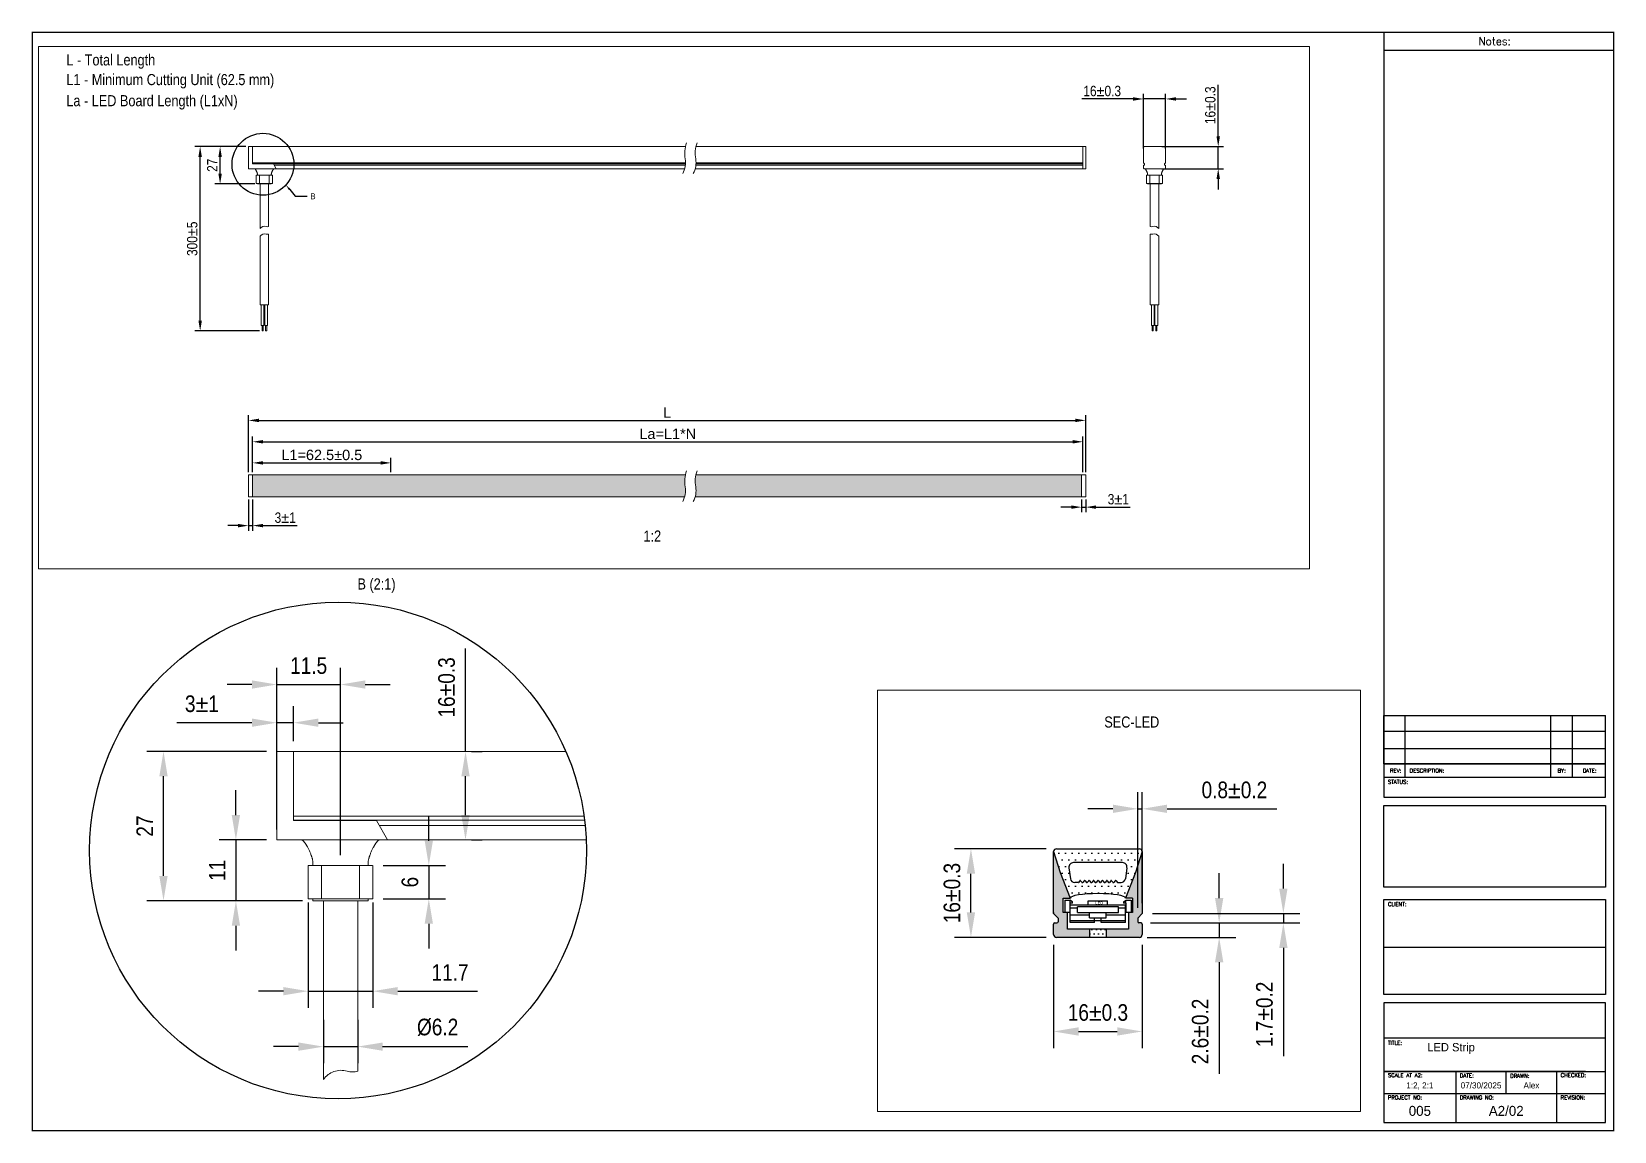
# Paper-space layout 'Layout1' of a CAD drawing. Header units: millimetres. Extents: x 10 to 582, y 8 to 406.
# The model-space entities are those that its viewports show. They can reach past a viewport. Long polylines and large blocks are cut down to what shows.
import ezdxf
from ezdxf import colors
from ezdxf.entities.mleader import LeaderData, LeaderLine
from ezdxf.enums import TextEntityAlignment as Align
from ezdxf.math import Vec2, Vec3

# ---------------------------------------------------------------- set-up
doc = ezdxf.new("R2010")
doc.units = ezdxf.units.MM
doc.header["$LTSCALE"] = 0.2
for name, color, linetype in [('02___PRT_ALL_AXES', 7, 'Continuous'), ('0TXT', 4, 'Continuous'), ('YS-TEXT-MEDIUM', 6, 'Continuous'), ('YS-TEXT-SMALL', 2, 'Continuous'), ('YS-TITLEBLOCK-BORDERS', 154, 'Continuous'), ('YS-TITLEBLOCK-TEXT-NONEDITABLE', 154, 'Continuous')]:
    doc.layers.add(name, color=color, linetype=linetype)
doc.layers.add('0FrameDimsHide', color=9, linetype='Continuous', plot=False)
doc.styles.add('ROMANS', font='romans.shx')
doc.styles.get("Standard").update_dxf_attribs({"font": 'ARIALN.TTF'})
doc.styles.add('YS TEXT', font='Gothic.ttf')
doc.dimstyles.new('3', dxfattribs={"dimscale": 3, "dimtxt": 2.5, "dimasz": 2.5, "dimexe": 1.25, "dimexo": 0.625, "dimtad": 1, "dimdec": 1, "dimzin": 9, "dimtxsty": 'Standard', "dimcen": 2.5, "dimclrd": 142, "dimclre": 142, "dimclrt": 142, "dimadec": 0, "dimazin": 0, "dimtfac": 1, "dimtdec": 1, "dimtmove": 0, "dimatfit": 3, "dimfxl": 1, "dimarcsym": 0})

psp = doc.layouts.get("Layout1")

# ---------------------------------------------------------------- texts
for s, p in [('L - Total Length', (22.42, 393.35)), ('L1 - Minimum Cutting Unit (62.5 mm)', (22.42, 386.23)), ('La - LED Board Length (L1xN)', (22.42, 378.6)), ('1:2', (230.93, 221.25)), ('B (2:1)', (127.6, 203.93)), ('SEC-LED', (397.43, 154.04))]:
    psp.add_text(s, height=4).set_placement(p)

msp = doc.modelspace()

# ---------------------------------------------------------------- blocks, each defined once
blk = doc.blocks.new('*U28')
at = {"layer": 'YS-TITLEBLOCK-BORDERS'}
for points in [[(0, 7), (100, 7)], [(0, 0), (0, 7)], [(0, 0), (100, 0)], [(9.61, 0), (9.61, 7)], [(75.41, 0), (75.41, 7)], [(85.13, 0), (85.13, 7)], [(100, 0), (100, 7)]]:
    blk.add_lwpolyline(points, dxfattribs=at)
blk = doc.blocks.new('*U29')
at = {"layer": 'YS-TITLEBLOCK-BORDERS'}
for points in [[(0, 7.89), (100, 7.89)], [(0, 0), (0, 7.89)], [(9.61, 0), (9.61, 7.89)], [(75.41, 0), (75.41, 7.89)], [(85.13, 0), (85.13, 7.89)], [(100, 0), (100, 7.89)], [(0, 0), (100, 0)]]:
    blk.add_lwpolyline(points, dxfattribs=at)
blk = doc.blocks.new('*U36')
at = {"layer": 'YS-TITLEBLOCK-BORDERS', "linetype": 'Continuous'}
for p, q in [((488.83, 397.47), (568.83, 397.47)), ((488.83, 391.07), (571.83, 391.07))]:
    blk.add_line(p, q, dxfattribs=at)
at = {"layer": 'YS-TITLEBLOCK-BORDERS', "linetype": 'Continuous', "const_width": 0.5}
blk.add_lwpolyline([(0.5, 397.47), (571.83, 397.47), (571.83, 0.5), (0.5, 0.5)], close=True, dxfattribs=at)
at = {"layer": 'YS-TITLEBLOCK-BORDERS', "linetype": 'Continuous'}
for points in [[(488.83, 397.47), (488.83, 133.03), (568.83, 133.03)], [(496.51, 128.23), (496.51, 133.03)], [(549.16, 128.23), (549.16, 133.03)], [(556.93, 128.23), (556.93, 133.03)], [(488.83, 128.23), (568.83, 128.23)], [(488.83, 66.86), (568.83, 66.86)], [(568.83, 33.9), (488.83, 33.9)], [(561.63, 21.9), (488.83, 21.9), (568.83, 21.9)], [(514.81, 21.9), (514.81, 13.9), (514.81, 3.5)], [(533.02, 13.9), (533.02, 21.9)], [(551.23, 21.9), (551.23, 13.9), (551.23, 3.5)], [(488.83, 13.9), (568.83, 13.9)]]:
    blk.add_lwpolyline(points, dxfattribs=at)
for points in [[(488.83, 121.03), (568.83, 121.03), (568.83, 133.03), (488.83, 133.03)], [(488.83, 118.03), (568.83, 118.03), (568.83, 88.51), (488.83, 88.51)], [(488.83, 88.51), (488.83, 118.03), (568.83, 118.03), (568.83, 88.51)], [(488.83, 49.7), (488.83, 84.02), (568.83, 84.02), (568.83, 49.7)], [(488.83, 46.7), (488.83, 3.5), (568.83, 3.5), (568.83, 46.7)]]:
    blk.add_lwpolyline(points, close=True, dxfattribs=at)
at = {"layer": 'YS-TEXT-MEDIUM', "style": 'YS TEXT'}
for tag, p, height in [('status', (504.5, 122.61), 3.84), ('title1', (504.5, 29.17), 3), ('title-single-line', (504.5, 25.38), 3.84), ('title2', (504.5, 23.99), 3)]:
    blk.add_attdef(tag, p, '', height=height, dxfattribs=at)
for tag, height, p in [('scale', 2.2, (501.82, 16.86)), ('date', 2.2, (523.92, 16.86)), ('drawn', 2.2, (542.12, 16.86)), ('checked', 2.2, (560.33, 16.86)), ('project_number', 3.6, (501.82, 7.65)), ('drawing_number', 3.6, (533.02, 7.65)), ('revision', 3.6, (560.03, 7.65))]:
    blk.add_attdef(tag, text='', height=height, dxfattribs=at).set_placement(p, align=Align.MIDDLE_CENTER)
at = {"layer": 'YS-TEXT-SMALL', "lineweight": 30, "flags": 104}
blk.add_attdef('notes', text='', height=1.6, dxfattribs=at).set_placement((491.01, 388.11), align=Align.TOP_LEFT)
at = {"layer": 'YS-TITLEBLOCK-TEXT-NONEDITABLE', "linetype": 'Continuous', "style": 'ROMANS'}
for s, insert, char_height, width, attachment_point in [('Notes:', (528.83, 394.27), 2.8, 54.776, 5), ('STATUS:', (490.25, 127.24), 1.4, 30.1429, 1), ('REV:', (493.03, 130.63), 1.4, 33.8, 5), ('DESCRIPTION:', (498.09, 130.63), 1.4, 33.8, 4), ('BY:', (553.06, 130.63), 1.4, 33.8, 5), ('DATE:', (563.16, 130.63), 1.4, 33.8, 5), ('CLIENT:', (490.25, 83.04), 1.4, 30.1429, 1), ('TITLE:', (490.25, 32.91), 1.4, 30.1429, 1), ('SCALE AT A2:', (490.25, 21.22), 1.4, 30.1429, 1), ('DATE:', (516.24, 21.11), 1.4, 29.9645, 1), ('DRAWN:', (534.45, 21.01), 1.4, 30.1429, 1), ('CHECKED:', (552.65, 21.23), 1.4, 30.1429, 1), ('PROJECT NO:', (490.25, 13.2), 1.4, 30.1429, 1), ('DRAWING NO:', (516.24, 13.2), 1.4, 30.1429, 1), ('REVISION:', (552.68, 13.2), 1.4, 30.1429, 1)]:
    blk.add_mtext(s, dxfattribs=dict(at, insert=insert, char_height=char_height, width=width, attachment_point=attachment_point))
blk = doc.blocks.new('*D6')
at = {"color": 142, "lineweight": -2, "transparency": 16777216}
for p, q in [((2883.05, -1424.72), (2883.05, -1383.53)), ((3488.05, -1424.72), (3488.05, -1383.53)), ((2890.55, -1387.28), (3480.55, -1387.28))]:
    blk.add_line(p, q, dxfattribs=at)
at = {"color": 142, "transparency": 16777216}
for points in [[(2890.55, -1386.03), (2890.55, -1388.53), (2883.05, -1387.28)], [(3480.55, -1386.03), (3480.55, -1388.53), (3488.05, -1387.28)]]:
    blk.add_solid(points, dxfattribs=at)
at = {"layer": 'Defpoints', "color": 0, "transparency": 16777216}
for p in [(3488.05, -1387.28), (2883.05, -1426.6), (3488.05, -1426.6)]:
    blk.add_point(p, dxfattribs=at)
at = {"color": 142, "lineweight": 0, "transparency": 16777216, "insert": (3185.55, -1381.66), "char_height": 7.5, "attachment_point": 5}
blk.add_mtext('{\\fArial|b0|i0|c0|p34;L}', dxfattribs=at)
blk = doc.blocks.new('*D7')
at = {"color": 142, "lineweight": -2, "transparency": 16777216}
for p, q in [((2886.05, -1424.72), (2886.05, -1398.99)), ((3486.05, -1424.72), (3486.05, -1398.99)), ((2893.55, -1402.74), (3478.55, -1402.74))]:
    blk.add_line(p, q, dxfattribs=at)
at = {"color": 142, "transparency": 16777216}
for points in [[(2893.55, -1401.49), (2893.55, -1403.99), (2886.05, -1402.74)], [(3478.55, -1401.49), (3478.55, -1403.99), (3486.05, -1402.74)]]:
    blk.add_solid(points, dxfattribs=at)
at = {"layer": 'Defpoints', "color": 0, "transparency": 16777216}
for p in [(3486.05, -1402.74), (2886.05, -1426.6), (3486.05, -1426.6)]:
    blk.add_point(p, dxfattribs=at)
at = {"color": 142, "lineweight": 0, "transparency": 16777216, "insert": (3186.05, -1397.04), "char_height": 7.5, "attachment_point": 5}
blk.add_mtext('{\\fArial|b0|i0|c0|p34;La=L1*N}', dxfattribs=at)
blk = doc.blocks.new('*D8')
at = {"color": 142, "lineweight": -2, "transparency": 16777216}
for p, q in [((2886.05, -1424.72), (2886.05, -1414.24)), ((2986.05, -1424.72), (2986.05, -1414.24)), ((2893.55, -1417.99), (2978.55, -1417.99))]:
    blk.add_line(p, q, dxfattribs=at)
at = {"color": 142, "transparency": 16777216}
for points in [[(2893.55, -1416.74), (2893.55, -1419.24), (2886.05, -1417.99)], [(2978.55, -1416.74), (2978.55, -1419.24), (2986.05, -1417.99)]]:
    blk.add_solid(points, dxfattribs=at)
at = {"layer": 'Defpoints', "color": 0, "transparency": 16777216}
for p in [(2986.05, -1417.99), (2886.05, -1426.6), (2986.05, -1426.6)]:
    blk.add_point(p, dxfattribs=at)
at = {"color": 142, "lineweight": 0, "transparency": 16777216, "insert": (2936.05, -1412.29), "char_height": 7.5, "attachment_point": 5}
blk.add_mtext('{\\fArial|b0|i0|c0|p34;L1=62.5±0.5}', dxfattribs=at)
blk = doc.blocks.new('*D12')
at = {"color": 142, "lineweight": -2, "transparency": 16777216}
for p, q in [((2881.18, -1189.34), (2844.39, -1189.34)), ((2848.14, -1315.15), (2848.14, -1196.84)), ((2891, -1322.65), (2844.39, -1322.65))]:
    blk.add_line(p, q, dxfattribs=at)
at = {"color": 142, "transparency": 16777216}
for points in [[(2846.89, -1196.84), (2849.39, -1196.84), (2848.14, -1189.34)], [(2846.89, -1315.15), (2849.39, -1315.15), (2848.14, -1322.65)]]:
    blk.add_solid(points, dxfattribs=at)
at = {"layer": 'Defpoints', "color": 0, "transparency": 16777216}
for p in [(2848.14, -1189.34), (2883.05, -1189.34), (2892.88, -1322.65)]:
    blk.add_point(p, dxfattribs=at)
at = {"color": 142, "lineweight": 0, "transparency": 16777216, "insert": (2842.44, -1255.99), "char_height": 7.5, "attachment_point": 5, "rotation": 90}
blk.add_mtext('300±5', dxfattribs=at)
blk = doc.blocks.new('*D13')
at = {"color": 142, "lineweight": -2, "transparency": 16777216}
for p, q in [((2881.18, -1189.34), (2858.82, -1189.34)), ((2862.57, -1208.84), (2862.57, -1196.84)), ((2887.68, -1216.34), (2858.82, -1216.34))]:
    blk.add_line(p, q, dxfattribs=at)
at = {"color": 142, "transparency": 16777216}
for points in [[(2861.32, -1196.84), (2863.82, -1196.84), (2862.57, -1189.34)], [(2861.32, -1208.84), (2863.82, -1208.84), (2862.57, -1216.34)]]:
    blk.add_solid(points, dxfattribs=at)
at = {"layer": 'Defpoints', "color": 0, "transparency": 16777216}
for p in [(2862.57, -1189.34), (2883.05, -1189.34), (2889.55, -1216.34)]:
    blk.add_point(p, dxfattribs=at)
at = {"color": 142, "lineweight": 0, "transparency": 16777216, "insert": (2856.93, -1202.84), "char_height": 7.5, "attachment_point": 5, "rotation": 90}
blk.add_mtext('27', dxfattribs=at)
blk = doc.blocks.new('*D37')
at = {"color": 142, "lineweight": -2, "transparency": 16777216}
for p, q in [((2883.05, -1444.47), (2883.05, -1467.09)), ((2886.05, -1444.47), (2886.05, -1467.09)), ((2875.55, -1463.34), (2868.05, -1463.34)), ((2883.05, -1463.34), (2886.05, -1463.34)), ((2893.55, -1463.34), (2918.17, -1463.34))]:
    blk.add_line(p, q, dxfattribs=at)
at = {"color": 142, "transparency": 16777216}
for points in [[(2875.55, -1462.09), (2875.55, -1464.59), (2883.05, -1463.34)], [(2893.55, -1462.09), (2893.55, -1464.59), (2886.05, -1463.34)]]:
    blk.add_solid(points, dxfattribs=at)
at = {"layer": 'Defpoints', "color": 0, "transparency": 16777216}
for p in [(2883.05, -1442.6), (2886.05, -1442.6), (2886.05, -1463.34)]:
    blk.add_point(p, dxfattribs=at)
at = {"color": 142, "transparency": 16777216, "insert": (2909.61, -1457.63), "char_height": 7.5, "attachment_point": 5}
blk.add_mtext('3±1', dxfattribs=at)
blk = doc.blocks.new('*D38')
at = {"color": 142, "lineweight": -2, "transparency": 16777216}
for p, q in [((3485.05, -1444.47), (3485.05, -1453.73)), ((3488.05, -1444.47), (3488.05, -1453.73)), ((3477.55, -1449.98), (3470.05, -1449.98)), ((3485.05, -1449.98), (3488.05, -1449.98)), ((3495.55, -1449.98), (3520.17, -1449.98))]:
    blk.add_line(p, q, dxfattribs=at)
at = {"color": 142, "transparency": 16777216}
for points in [[(3477.55, -1448.73), (3477.55, -1451.23), (3485.05, -1449.98)], [(3495.55, -1448.73), (3495.55, -1451.23), (3488.05, -1449.98)]]:
    blk.add_solid(points, dxfattribs=at)
at = {"layer": 'Defpoints', "color": 0, "transparency": 16777216}
for p in [(3485.05, -1442.6), (3488.05, -1442.6), (3488.05, -1449.98)]:
    blk.add_point(p, dxfattribs=at)
at = {"color": 142, "transparency": 16777216, "insert": (3511.61, -1444.28), "char_height": 7.5, "attachment_point": 5}
blk.add_mtext('3±1', dxfattribs=at)
blk = doc.blocks.new('*D39')
at = {"color": 142, "lineweight": -2, "transparency": 16777216}
for p, q in [((3529.8, -1190.76), (3529.8, -1151.18)), ((3545.8, -1190.76), (3545.8, -1151.18)), ((3522.3, -1154.93), (3485.13, -1154.93)), ((3545.8, -1154.93), (3529.8, -1154.93)), ((3553.3, -1154.93), (3560.8, -1154.93))]:
    blk.add_line(p, q, dxfattribs=at)
at = {"color": 142, "transparency": 16777216}
for points in [[(3522.3, -1153.68), (3522.3, -1156.18), (3529.8, -1154.93)], [(3553.3, -1153.68), (3553.3, -1156.18), (3545.8, -1154.93)]]:
    blk.add_solid(points, dxfattribs=at)
at = {"layer": 'Defpoints', "color": 0, "transparency": 16777216}
for p in [(3545.8, -1154.93), (3529.8, -1192.64), (3545.8, -1192.64)]:
    blk.add_point(p, dxfattribs=at)
at = {"color": 142, "transparency": 16777216, "insert": (3499.96, -1149.22), "char_height": 7.5, "attachment_point": 5}
blk.add_mtext('16±0.3', dxfattribs=at)
blk = doc.blocks.new('*D40')
at = {"color": 142, "lineweight": -2, "transparency": 16777216}
for p, q in [((3583.8, -1181.84), (3583.8, -1144.66)), ((3543.11, -1189.34), (3587.55, -1189.34)), ((3583.8, -1205.34), (3583.8, -1189.34)), ((3543.11, -1205.34), (3587.55, -1205.34)), ((3583.8, -1212.84), (3583.8, -1220.34))]:
    blk.add_line(p, q, dxfattribs=at)
at = {"color": 142, "transparency": 16777216}
for points in [[(3582.55, -1181.84), (3585.05, -1181.84), (3583.8, -1189.34)], [(3582.55, -1212.84), (3585.05, -1212.84), (3583.8, -1205.34)]]:
    blk.add_solid(points, dxfattribs=at)
at = {"layer": 'Defpoints', "color": 0, "transparency": 16777216}
for p in [(3541.24, -1189.34), (3541.24, -1205.34), (3583.8, -1205.34)]:
    blk.add_point(p, dxfattribs=at)
at = {"color": 142, "transparency": 16777216, "insert": (3578.09, -1159.5), "char_height": 7.5, "attachment_point": 5, "rotation": 90}
blk.add_mtext('16±0.3', dxfattribs=at)
blk = doc.blocks.new('*D41')
at = {"color": 142, "lineweight": -2, "transparency": 16777216}
for p, q in [((2881.18, -1791.56), (2859.57, -1791.56)), ((2862.57, -1814.06), (2862.57, -1796.06)), ((2887.68, -1818.56), (2859.57, -1818.56))]:
    blk.add_line(p, q, dxfattribs=at)
at = {"color": 142, "transparency": 16777216}
for points in [[(2861.82, -1796.06), (2863.32, -1796.06), (2862.57, -1791.56)], [(2861.82, -1814.06), (2863.32, -1814.06), (2862.57, -1818.56)]]:
    blk.add_solid(points, dxfattribs=at)
at = {"layer": 'Defpoints', "color": 0, "transparency": 16777216}
for p in [(2862.57, -1791.56), (2883.05, -1791.56), (2889.55, -1818.56)]:
    blk.add_point(p, dxfattribs=at)
at = {"color": 142, "lineweight": 0, "transparency": 16777216, "insert": (2859.19, -1805.06), "char_height": 3, "attachment_point": 5, "rotation": 90}
blk.add_mtext('27', dxfattribs=at)
blk = doc.blocks.new('*D42')
at = {"color": 142, "lineweight": -2, "transparency": 16777216}
for p, q in [((2891.45, -1840.04), (2891.45, -1847.91)), ((2897.65, -1840.04), (2897.65, -1847.91)), ((2886.95, -1844.91), (2882.45, -1844.91)), ((2891.45, -1844.91), (2897.65, -1844.91)), ((2902.15, -1844.91), (2917.52, -1844.91))]:
    blk.add_line(p, q, dxfattribs=at)
at = {"color": 142, "transparency": 16777216}
for points in [[(2886.95, -1844.16), (2886.95, -1845.66), (2891.45, -1844.91)], [(2902.15, -1844.16), (2902.15, -1845.66), (2897.65, -1844.91)]]:
    blk.add_solid(points, dxfattribs=at)
at = {"layer": 'Defpoints', "color": 0, "transparency": 16777216}
for p in [(2891.45, -1838.17), (2897.65, -1838.17), (2897.65, -1844.91)]:
    blk.add_point(p, dxfattribs=at)
at = {"color": 142, "lineweight": 0, "transparency": 16777216, "insert": (2912.09, -1841.42), "char_height": 3, "attachment_point": 5}
blk.add_mtext('Ø6.2', dxfattribs=at)
blk = doc.blocks.new('*D43')
at = {"color": 142, "lineweight": -2, "transparency": 16777216}
for p, q in [((2888.72, -1818.85), (2888.72, -1837.89)), ((2900.38, -1818.85), (2900.38, -1837.89)), ((2884.22, -1834.89), (2879.72, -1834.89)), ((2888.72, -1834.89), (2900.38, -1834.89)), ((2904.88, -1834.89), (2919.29, -1834.89))]:
    blk.add_line(p, q, dxfattribs=at)
at = {"color": 142, "transparency": 16777216}
for points in [[(2884.22, -1834.14), (2884.22, -1835.64), (2888.72, -1834.89)], [(2904.88, -1834.14), (2904.88, -1835.64), (2900.38, -1834.89)]]:
    blk.add_solid(points, dxfattribs=at)
at = {"layer": 'Defpoints', "color": 0, "transparency": 16777216}
for p in [(2888.72, -1816.97), (2900.38, -1816.97), (2900.38, -1834.89)]:
    blk.add_point(p, dxfattribs=at)
at = {"color": 142, "lineweight": 0, "transparency": 16777216, "insert": (2914.33, -1831.51), "char_height": 3, "attachment_point": 5}
blk.add_mtext('11.7', dxfattribs=at)
blk = doc.blocks.new('*D44')
at = {"color": 142, "lineweight": -2, "transparency": 16777216}
for p, q in [((2883.05, -1805.69), (2883.05, -1776.47)), ((2894.53, -1810.32), (2894.53, -1776.47)), ((2878.55, -1779.47), (2874.05, -1779.47)), ((2883.05, -1779.47), (2894.53, -1779.47)), ((2899.03, -1779.47), (2903.53, -1779.47))]:
    blk.add_line(p, q, dxfattribs=at)
at = {"color": 142, "transparency": 16777216}
for points in [[(2878.55, -1778.72), (2878.55, -1780.22), (2883.05, -1779.47)], [(2899.03, -1778.72), (2899.03, -1780.22), (2894.53, -1779.47)]]:
    blk.add_solid(points, dxfattribs=at)
at = {"layer": 'Defpoints', "color": 0, "transparency": 16777216}
for p in [(2894.53, -1779.47), (2883.05, -1807.56), (2894.53, -1812.19)]:
    blk.add_point(p, dxfattribs=at)
at = {"color": 142, "lineweight": 0, "transparency": 16777216, "insert": (2888.79, -1776.07), "char_height": 3, "attachment_point": 5}
blk.add_mtext('11.5', dxfattribs=at)
blk = doc.blocks.new('*D45')
at = {"color": 142, "lineweight": -2, "transparency": 16777216}
for p, q in [((2875.65, -1803.06), (2875.65, -1798.56)), ((2881.18, -1807.56), (2872.65, -1807.56)), ((2875.65, -1807.56), (2875.65, -1818.56)), ((2887.68, -1818.56), (2872.65, -1818.56)), ((2875.65, -1823.06), (2875.65, -1827.56))]:
    blk.add_line(p, q, dxfattribs=at)
at = {"color": 142, "transparency": 16777216}
for points in [[(2874.9, -1803.06), (2876.4, -1803.06), (2875.65, -1807.56)], [(2874.9, -1823.06), (2876.4, -1823.06), (2875.65, -1818.56)]]:
    blk.add_solid(points, dxfattribs=at)
at = {"layer": 'Defpoints', "color": 0, "transparency": 16777216}
for p in [(2883.05, -1807.56), (2875.65, -1818.56), (2889.55, -1818.56)]:
    blk.add_point(p, dxfattribs=at)
at = {"color": 142, "lineweight": 0, "transparency": 16777216, "insert": (2872.27, -1813.06), "char_height": 3, "attachment_point": 5, "rotation": 90}
blk.add_mtext('11', dxfattribs=at)
blk = doc.blocks.new('*D46')
at = {"color": 142, "lineweight": -2, "transparency": 16777216}
for p, q in [((2917.13, -1791.56), (2917.13, -1772.94)), ((2918.21, -1791.56), (2920.13, -1791.56)), ((2917.13, -1803.06), (2917.13, -1796.06)), ((2918.21, -1807.56), (2920.13, -1807.56))]:
    blk.add_line(p, q, dxfattribs=at)
at = {"color": 142, "transparency": 16777216}
for points in [[(2916.38, -1796.06), (2917.88, -1796.06), (2917.13, -1791.56)], [(2916.38, -1803.06), (2917.88, -1803.06), (2917.13, -1807.56)]]:
    blk.add_solid(points, dxfattribs=at)
at = {"layer": 'Defpoints', "color": 0, "transparency": 16777216}
for p in [(2916.33, -1791.56), (2916.33, -1807.56), (2917.13, -1807.56)]:
    blk.add_point(p, dxfattribs=at)
at = {"color": 142, "lineweight": 0, "transparency": 16777216, "insert": (2913.72, -1780), "char_height": 3, "attachment_point": 5, "rotation": 90}
blk.add_mtext('16±0.3', dxfattribs=at)
blk = doc.blocks.new('*D47')
at = {"color": 142, "lineweight": -2, "transparency": 16777216}
for p, q in [((2910.5, -1807.69), (2910.5, -1803.19)), ((2902.25, -1812.19), (2913.5, -1812.19)), ((2910.5, -1812.19), (2910.5, -1818.19)), ((2902.25, -1818.19), (2913.5, -1818.19)), ((2910.5, -1822.69), (2910.5, -1827.19))]:
    blk.add_line(p, q, dxfattribs=at)
at = {"color": 142, "transparency": 16777216}
for points in [[(2909.75, -1807.69), (2911.25, -1807.69), (2910.5, -1812.19)], [(2909.75, -1822.69), (2911.25, -1822.69), (2910.5, -1818.19)]]:
    blk.add_solid(points, dxfattribs=at)
at = {"layer": 'Defpoints', "color": 0, "transparency": 16777216}
for p in [(2900.38, -1812.19), (2900.38, -1818.19), (2910.5, -1818.19)]:
    blk.add_point(p, dxfattribs=at)
at = {"color": 142, "lineweight": 0, "transparency": 16777216, "insert": (2907.1, -1815.19), "char_height": 3, "attachment_point": 5, "rotation": 90}
blk.add_mtext('6', dxfattribs=at)
blk = doc.blocks.new('*D48')
at = {"color": 142, "lineweight": -2, "transparency": 16777216}
for p, q in [((2883.05, -1789.69), (2883.05, -1783.37)), ((2886.05, -1789.69), (2886.05, -1783.37)), ((2878.55, -1786.37), (2864.95, -1786.37)), ((2886.05, -1786.37), (2883.05, -1786.37)), ((2890.55, -1786.37), (2895.05, -1786.37))]:
    blk.add_line(p, q, dxfattribs=at)
at = {"color": 142, "transparency": 16777216}
for points in [[(2878.55, -1785.62), (2878.55, -1787.12), (2883.05, -1786.37)], [(2890.55, -1785.62), (2890.55, -1787.12), (2886.05, -1786.37)]]:
    blk.add_solid(points, dxfattribs=at)
at = {"layer": 'Defpoints', "color": 0, "transparency": 16777216}
for p in [(2886.05, -1786.37), (2883.05, -1791.56), (2886.05, -1791.56)]:
    blk.add_point(p, dxfattribs=at)
at = {"color": 142, "lineweight": 0, "transparency": 16777216, "insert": (2869.5, -1782.96), "char_height": 3, "attachment_point": 5}
blk.add_mtext('3±1', dxfattribs=at)
blk = doc.blocks.new('*D66')
at = {"color": 142, "lineweight": -2, "transparency": 16777216}
for p, q in [((4132.3, 44.59), (4132.3, 25.96)), ((4148.3, 44.59), (4148.3, 25.96)), ((4136.8, 28.96), (4143.8, 28.96))]:
    blk.add_line(p, q, dxfattribs=at)
at = {"color": 142, "transparency": 16777216}
for points in [[(4136.8, 29.71), (4136.8, 28.21), (4132.3, 28.96)], [(4143.8, 29.71), (4143.8, 28.21), (4148.3, 28.96)]]:
    blk.add_solid(points, dxfattribs=at)
at = {"layer": 'Defpoints', "color": 0, "transparency": 16777216}
for p in [(4132.3, 46.47), (4148.3, 46.47), (4148.3, 28.96)]:
    blk.add_point(p, dxfattribs=at)
at = {"color": 142, "lineweight": 0, "transparency": 16777216, "insert": (4140.3, 32.37), "char_height": 3, "attachment_point": 5}
blk.add_mtext('16±0.3', dxfattribs=at)
blk = doc.blocks.new('*D67')
at = {"color": 142, "lineweight": -2, "transparency": 16777216}
for p, q in [((4130.93, 61.97), (4114.36, 61.97)), ((4117.36, 50.47), (4117.36, 57.47)), ((4130.93, 45.97), (4114.36, 45.97))]:
    blk.add_line(p, q, dxfattribs=at)
at = {"color": 142, "transparency": 16777216}
for points in [[(4116.61, 57.47), (4118.11, 57.47), (4117.36, 61.97)], [(4116.61, 50.47), (4118.11, 50.47), (4117.36, 45.97)]]:
    blk.add_solid(points, dxfattribs=at)
at = {"layer": 'Defpoints', "color": 0, "transparency": 16777216}
for p in [(4117.36, 61.97), (4132.8, 61.97), (4132.8, 45.97)]:
    blk.add_point(p, dxfattribs=at)
at = {"color": 142, "lineweight": 0, "transparency": 16777216, "insert": (4113.95, 53.97), "char_height": 3, "attachment_point": 5, "rotation": 90}
blk.add_mtext('16±0.3', dxfattribs=at)
blk = doc.blocks.new('A$C0E99260C')
at = {"color": 7, "linetype": 'Continuous'}
for p, q in [((-6, 3.7), (-5.1, 3.7)), ((-6, 3.7), (-6, 1.5)), ((-4.6, 3.4), (-5.1, 3.7)), ((-4.6, 3.2), (-5.1, 3.2)), ((-5.1, 3.2), (-5.1, 1.5)), ((-5, 3.2), (-5, 3.64)), ((-4.6, 3.2), (-4.6, 3.4)), ((4.6, 3.4), (5.1, 3.7)), ((4.6, 3.4), (4.6, 3.2)), ((5.1, 3.2), (4.6, 3.2)), ((5, 3.64), (5, 3.2)), ((5.1, 3.7), (6, 3.7)), ((5.1, 1.5), (5.1, 3.2)), ((6, 3.7), (6, 1.5)), ((-5, 1.5), (-6, 1.5)), ((-5.1, 2.5), (-5, 2.5)), ((5, 2.8), (-5, 2.8)), ((-5, -0.3), (-5, 2.8)), ((-3.7, 2.3), (-5, 2.3)), ((-1.5, 1), (-5, 1)), ((5, 0), (-5, 0)), ((3.7, 2.5), (-3.7, 2.5)), ((-3.7, 1.5), (-3.7, 2.5)), ((-3.7, 1.5), (3.7, 1.5)), ((-1.5, 0.5), (-1.5, 1.5)), ((-1.5, 0.5), (1.5, 0.5)), ((-0.6, -0.3), (-0.6, 0.5)), ((0.6, -0.3), (0.6, 0.5)), ((1.5, 0.5), (1.5, 1.5)), ((5, 1), (1.5, 1)), ((3.7, 1.5), (3.7, 2.5)), ((5, 2.3), (3.7, 2.3)), ((5, -0.3), (5, 2.8)), ((5, 2.5), (5.1, 2.5)), ((6, 1.5), (5, 1.5)), ((-0.6, -0.3), (-5, -0.3)), ((5, -0.3), (0.6, -0.3))]:
    blk.add_line(p, q, dxfattribs=at)
for p, q in [((-1.75, 2.8), (-1.75, 3.6)), ((-1.75, 3.6), (1.75, 3.6)), ((1.75, 2.8), (1.75, 3.6))]:
    blk.add_line(p, q)
at = {"color": 1, "insert": (-0.46, 3.47), "char_height": 0.525, "width": 1.3335, "attachment_point": 1}
blk.add_mtext('LED', dxfattribs=at)
blk = doc.blocks.new('*D68')
at = {"color": 142, "lineweight": -2, "transparency": 16777216}
for p, q in [((4147.5, 51.29), (4147.5, 72.2)), ((4148.3, 52.14), (4148.3, 72.2)), ((4143, 69.2), (4138.5, 69.2)), ((4147.5, 69.2), (4148.3, 69.2)), ((4152.8, 69.2), (4172.59, 69.2))]:
    blk.add_line(p, q, dxfattribs=at)
at = {"color": 142, "transparency": 16777216}
for points in [[(4143, 69.95), (4143, 68.45), (4147.5, 69.2)], [(4152.8, 69.95), (4152.8, 68.45), (4148.3, 69.2)]]:
    blk.add_solid(points, dxfattribs=at)
at = {"layer": 'Defpoints', "color": 0, "transparency": 16777216}
for p in [(4148.3, 69.2), (4147.5, 49.42), (4148.3, 50.27)]:
    blk.add_point(p, dxfattribs=at)
at = {"color": 142, "lineweight": 0, "transparency": 16777216, "insert": (4164.95, 72.6), "char_height": 3, "attachment_point": 5}
blk.add_mtext('0.8±0.2', dxfattribs=at)
blk = doc.blocks.new('*D69')
at = {"color": 142, "lineweight": -2, "transparency": 16777216}
for p, q in [((4162.2, 53.07), (4162.2, 57.57)), ((4149.21, 45.97), (4165.2, 45.97)), ((4149.78, 48.57), (4165.2, 48.57)), ((4162.2, 48.57), (4162.2, 45.97)), ((4162.2, 41.47), (4162.2, 21.29))]:
    blk.add_line(p, q, dxfattribs=at)
at = {"color": 142, "transparency": 16777216}
for points in [[(4161.45, 53.07), (4162.95, 53.07), (4162.2, 48.57)], [(4161.45, 41.47), (4162.95, 41.47), (4162.2, 45.97)]]:
    blk.add_solid(points, dxfattribs=at)
at = {"layer": 'Defpoints', "color": 0, "transparency": 16777216}
for p in [(4147.33, 45.97), (4147.9, 48.57), (4162.2, 48.57)]:
    blk.add_point(p, dxfattribs=at)
at = {"color": 142, "lineweight": 0, "transparency": 16777216, "insert": (4158.79, 28.96), "char_height": 3, "attachment_point": 5, "rotation": 90}
blk.add_mtext('2.6±0.2', dxfattribs=at)
blk = doc.blocks.new('*D70')
at = {"color": 142, "lineweight": -2, "transparency": 16777216}
for p, q in [((4173.8, 54.77), (4173.8, 59.27)), ((4150.18, 50.27), (4176.8, 50.27)), ((4173.8, 50.27), (4173.8, 48.57)), ((4149.98, 48.57), (4176.8, 48.57)), ((4173.8, 44.07), (4173.8, 24.51))]:
    blk.add_line(p, q, dxfattribs=at)
at = {"color": 142, "transparency": 16777216}
for points in [[(4173.05, 54.77), (4174.55, 54.77), (4173.8, 50.27)], [(4173.05, 44.07), (4174.55, 44.07), (4173.8, 48.57)]]:
    blk.add_solid(points, dxfattribs=at)
at = {"layer": 'Defpoints', "color": 0, "transparency": 16777216}
for p in [(4148.3, 50.27), (4173.8, 50.27), (4148.1, 48.57)]:
    blk.add_point(p, dxfattribs=at)
at = {"color": 142, "lineweight": 0, "transparency": 16777216, "insert": (4170.39, 32.04), "char_height": 3, "attachment_point": 5, "rotation": 90}
blk.add_mtext('1.7±0.2', dxfattribs=at)

# ---------------------------------------------------------------- dimensions: what is measured, and where the dimension line sits
at = {"lineweight": 0}
for base, p1, p2, text, override, picture, middle in [((4148.3, 69.2), (4147.5, 49.42), (4148.3, 50.27), '<>±0.2', {"dimtxt": 1, "dimasz": 1.5, "dimexe": 1, "dimdsep": 46}, '*D68', (4164.95, 72.6)), ((3488.05, -1387.28), (2883.05, -1426.6), (3488.05, -1426.6), '{\\fArial|b0|i0|c0|p34;L}', {"dimdsep": 46}, '*D6', (3185.55, -1381.66)), ((3486.05, -1402.74), (2886.05, -1426.6), (3486.05, -1426.6), '{\\fArial|b0|i0|c0|p34;La=L1*N}', {"dimdsep": 46}, '*D7', (3186.05, -1397.04)), ((2986.05, -1417.99), (2886.05, -1426.6), (2986.05, -1426.6), '{\\fArial|b0|i0|c0|p34;L1=62.5±0.5}', {"dimdsep": 46}, '*D8', (2936.05, -1412.29)), ((2897.65, -1844.91), (2891.45, -1838.17), (2897.65, -1838.17), 'Ø<>', {"dimtxt": 1, "dimasz": 1.5, "dimexe": 1, "dimdsep": 46}, '*D42', (2912.09, -1841.42))]:
    dim = msp.add_linear_dim(base=base, p1=p1, p2=p2, text=text, dimstyle='3', override=override, dxfattribs=at)
    dim.commit()
    dim.dimension.update_dxf_attribs({"geometry": picture, "text_midpoint": middle})
for base, p1, p2, text, override, picture, middle in [((4117.36, 61.97), (4132.8, 45.97), (4132.8, 61.97), '<>±0.3', {"dimtxt": 1, "dimasz": 1.5, "dimexe": 1, "dimdsep": 46}, '*D67', (4113.95, 53.97)), ((2848.14, -1189.34), (2892.88, -1322.65), (2883.05, -1189.34), '300±5', {"dimdsep": 46}, '*D12', (2842.44, -1255.99))]:
    dim = msp.add_linear_dim(base=base, p1=p1, p2=p2, angle=90, text=text, dimstyle='3', override=override, dxfattribs=at)
    dim.commit()
    dim.dimension.update_dxf_attribs({"geometry": picture, "text_midpoint": middle})
for base, p1, p2, text, picture, middle in [((4162.2, 48.57), (4147.33, 45.97), (4147.9, 48.57), '<>±0.2', '*D69', (4162.2, 28.96)), ((4173.8, 50.27), (4148.1, 48.57), (4148.3, 50.27), '<>±0.2', '*D70', (4173.8, 32.04)), ((2917.13, -1807.56), (2916.33, -1791.56), (2916.33, -1807.56), '<>±0.3', '*D46', (2917.13, -1780))]:
    dim = msp.add_linear_dim(base=base, p1=p1, p2=p2, angle=90, text=text, dimstyle='3', override={"dimtxt": 1, "dimasz": 1.5, "dimexe": 1, "dimdsep": 46}, dxfattribs=at)
    dim.commit()
    dim.dimension.update_dxf_attribs({"geometry": picture, "text_midpoint": middle, "dimtype": 160})
for base, p1, p2, text, picture, middle in [((4148.3, 28.96), (4132.3, 46.47), (4148.3, 46.47), '<>±0.3', '*D66', (4140.3, 28.96)), ((2886.05, -1786.37), (2883.05, -1791.56), (2886.05, -1791.56), '<>±1', '*D48', (2869.5, -1786.37))]:
    dim = msp.add_linear_dim(base=base, p1=p1, p2=p2, text=text, dimstyle='3', override={"dimtxt": 1, "dimasz": 1.5, "dimexe": 1, "dimdsep": 46}, dxfattribs=at)
    dim.commit()
    dim.dimension.update_dxf_attribs({"geometry": picture, "text_midpoint": middle, "dimtype": 160})
dim = msp.add_linear_dim(base=(3583.8, -1205.34), p1=(3541.24, -1189.34), p2=(3541.24, -1205.34), angle=90, text='<>±0.3', dimstyle='3', override={"dimdsep": 46})
dim.commit()
dim.dimension.update_dxf_attribs({"geometry": '*D40', "text_midpoint": (3583.8, -1159.5), "dimtype": 160})
dim = msp.add_linear_dim(base=(3545.8, -1154.93), p1=(3529.8, -1192.64), p2=(3545.8, -1192.64), text='<>±0.3', dimstyle='3', override={"dimdsep": 46})
dim.commit()
dim.dimension.update_dxf_attribs({"geometry": '*D39', "text_midpoint": (3499.96, -1154.93), "dimtype": 160})
for base, p1, p2, override, picture, middle in [((2862.57, -1189.34), (2889.55, -1216.34), (2883.05, -1189.34), {"dimdsep": 46}, '*D13', (2856.93, -1202.84)), ((2862.57, -1791.56), (2889.55, -1818.56), (2883.05, -1791.56), {"dimtxt": 1, "dimasz": 1.5, "dimexe": 1, "dimdsep": 46}, '*D41', (2859.19, -1805.06)), ((2875.65, -1818.56), (2883.05, -1807.56), (2889.55, -1818.56), {"dimtxt": 1, "dimasz": 1.5, "dimexe": 1, "dimdsep": 46}, '*D45', (2872.27, -1813.06)), ((2910.5, -1818.19), (2900.38, -1812.19), (2900.38, -1818.19), {"dimtxt": 1, "dimasz": 1.5, "dimexe": 1, "dimdsep": 46}, '*D47', (2907.1, -1815.19))]:
    dim = msp.add_linear_dim(base=base, p1=p1, p2=p2, angle=90, dimstyle='3', override=override, dxfattribs=at)
    dim.commit()
    dim.dimension.update_dxf_attribs({"geometry": picture, "text_midpoint": middle})
for base, p1, p2, picture, middle in [((3488.05, -1449.98), (3485.05, -1442.6), (3488.05, -1442.6), '*D38', (3511.61, -1444.28)), ((2886.05, -1463.34), (2883.05, -1442.6), (2886.05, -1442.6), '*D37', (2909.61, -1457.63))]:
    dim = msp.add_linear_dim(base=base, p1=p1, p2=p2, text='<>±1', dimstyle='3', override={"dimdsep": 46})
    dim.commit()
    dim.dimension.update_dxf_attribs({"geometry": picture, "text_midpoint": middle})
dim = msp.add_linear_dim(base=(2894.53, -1779.47), p1=(2883.05, -1807.56), p2=(2894.53, -1812.19), dimstyle='3', override={"dimtxt": 1, "dimasz": 1.5, "dimexe": 1, "dimdsep": 46}, dxfattribs=at)
dim.commit()
dim.dimension.update_dxf_attribs({"geometry": '*D44', "text_midpoint": (2888.79, -1776.07)})
dim = msp.add_linear_dim(base=(2900.38, -1834.89), p1=(2888.72, -1816.97), p2=(2900.38, -1816.97), dimstyle='3', override={"dimtxt": 1, "dimasz": 1.5, "dimexe": 1, "dimdsep": 46}, dxfattribs=at)
dim.commit()
dim.dimension.update_dxf_attribs({"geometry": '*D43', "text_midpoint": (2914.33, -1834.89), "dimtype": 160})

# ---------------------------------------------------------------- hatches: boundary and pattern name
at = {"linetype": 'Continuous'}
h = msp.add_hatch(dxfattribs=at)
h.set_pattern_fill('DOTS', scale=0.75, style=0)
h.set_pattern_definition([(0, (1991.3305, -3105.9045), (0.5953125, 1.190625), [0, -1.190625])])
edge = h.paths.add_edge_path()
edge.add_arc((4147.8, 61.47), 0.5, 0, 90)
edge.add_line((4147.8, 61.97), (4132.8, 61.97))
edge.add_arc((4132.8, 61.47), 0.5, 90, 180)
edge.add_line((4132.3, 61.47), (4133.5, 57.67))
edge.add_line((4133.5, 57.67), (4135.3, 53.07))
edge.add_ellipse((4140.3, 53.07), major_axis=(-5, 0), ratio=0.16, start_angle=180, end_angle=360, ccw=False)
edge.add_line((4145.3, 53.07), (4147.1, 57.67))
edge.add_line((4147.1, 57.67), (4148.3, 61.47))
h.paths.add_polyline_path([(4145.54, 58.56), (4145.27, 56.56, -0.375766), (4144.48, 55.87), (4143.9, 55.87, -0.227838), (4143.83, 55.9), (4143.58, 56.21, 0.480625), (4143.43, 56.21), (4143.18, 55.9, -0.480625), (4143.03, 55.9), (4142.78, 56.21, 0.480625), (4142.63, 56.21), (4142.38, 55.9, -0.480625), (4142.23, 55.9), (4141.98, 56.21, 0.480625), (4141.83, 56.21), (4141.58, 55.9, -0.480625), (4141.43, 55.9), (4141.18, 56.21, 0.480625), (4141.03, 56.21), (4140.78, 55.9, -0.480625), (4140.63, 55.9), (4140.38, 56.21, 0.480625), (4140.23, 56.21), (4139.98, 55.9, -0.480625), (4139.83, 55.9), (4139.58, 56.21, 0.480625), (4139.43, 56.21), (4139.18, 55.9, -0.480625), (4139.03, 55.9), (4138.78, 56.21, 0.480625), (4138.63, 56.21), (4138.38, 55.9, -0.480625), (4138.23, 55.9), (4137.98, 56.21, 0.480625), (4137.83, 56.21), (4137.58, 55.9, -0.480625), (4137.43, 55.9), (4137.18, 56.21, 0.480625), (4137.03, 56.21), (4136.78, 55.9, -0.227838), (4136.7, 55.87), (4136.13, 55.87, -0.375766), (4135.33, 56.56), (4135.07, 58.56, -0.453735), (4135.86, 59.47), (4144.75, 59.47, -0.453735)], flags=16)
h = msp.add_hatch(color=7, dxfattribs=at)
h.paths.add_polyline_path([(4145.8, 47.47), (4141.8, 47.47), (4141.8, 45.97), (4147.8, 45.97, 0.414214), (4148.3, 46.47), (4148.3, 48.37, 0.414214), (4148.1, 48.57), (4147.7, 48.57, -0.414214), (4147.5, 48.77), (4147.5, 49.42), (4148.3, 50.27), (4148.3, 50.47), (4148.3, 61.47), (4147.1, 57.67), (4145.3, 53.07), (4146.55, 53.07), (4146.55, 50.47), (4145.8, 50.47)])
h.paths.add_polyline_path([(4134.8, 47.47), (4134.8, 50.47), (4134.3, 50.47), (4134.05, 50.47), (4134.05, 53.07), (4135.3, 53.07), (4133.5, 57.67), (4132.3, 61.47), (4132.3, 50.27), (4133.1, 49.42), (4133.1, 48.77, -0.414214), (4132.9, 48.57), (4132.5, 48.57, 0.414214), (4132.3, 48.37), (4132.3, 46.47, 0.414214), (4132.8, 45.97), (4138.8, 45.97), (4138.8, 47.47)])
h = msp.add_hatch(dxfattribs=at)
h.set_pattern_fill('DOTS', scale=0.5, style=0)
h.set_pattern_definition([(0, (1991.3305, -3197.4445), (0.396875, 0.79375), [0, -0.79375])])
h.paths.add_polyline_path([(4141.8, 45.97), (4141.8, 47.47), (4138.8, 47.47), (4138.8, 45.97)])
at = {"lineweight": 0}
h = msp.add_hatch(dxfattribs=at)
h.set_pattern_fill('DOTS', color=2)
h.paths.add_polyline_path([(2886.05, -1426.6), (2886.05, -1442.6), (3198.21, -1442.6, 0.119148), (3198.61, -1435.35, -0.10112), (3198.79, -1426.6)])
h.paths.add_polyline_path([(3485.05, -1442.6), (3485.05, -1426.6), (3206.4, -1426.6, 0.10112), (3206.23, -1435.35, -0.119148), (3205.82, -1442.6)])

# ---------------------------------------------------------------- linework, layer by layer
at = {"color": 7, "linetype": 'Continuous'}
for p, q in [((4132.3, 50.27), (4132.3, 61.47)), ((4132.8, 61.97), (4147.8, 61.97)), ((4148.3, 61.47), (4148.3, 50.27)), ((4145.3, 59.17), (4145.3, 59.17)), ((4134.05, 50.47), (4134.05, 53.07)), ((4134.05, 53.07), (4135.3, 53.07)), ((4135.3, 53.07), (4135.3, 53.07)), ((4146.55, 53.07), (4145.3, 53.07)), ((4145.3, 53.07), (4145.3, 53.07)), ((4146.55, 53.07), (4146.55, 50.47)), ((4135.3, 50.47), (4134.05, 50.47)), ((4134.8, 47.47), (4134.8, 50.47)), ((4146.55, 50.47), (4145.3, 50.47)), ((4145.8, 50.47), (4145.8, 47.47)), ((4132.3, 46.47), (4132.3, 48.37)), ((4147.8, 45.97), (4132.8, 45.97)), ((4145.8, 47.47), (4134.8, 47.47)), ((4148.3, 48.37), (4148.3, 46.47))]:
    msp.add_line(p, q, dxfattribs=at)
for p, q in [((4132.3, 61.47), (4133.5, 57.67)), ((4148.3, 61.47), (4147.1, 57.67)), ((4133.5, 57.67), (4135.3, 53.07)), ((4135.07, 58.56), (4135.33, 56.56)), ((4144.75, 59.47), (4135.86, 59.47)), ((4145.54, 58.56), (4145.27, 56.56)), ((4147.1, 57.67), (4145.3, 53.07)), ((4136.7, 55.87), (4136.13, 55.87)), ((4137.03, 56.21), (4136.78, 55.9)), ((4137.18, 56.21), (4137.43, 55.9)), ((4137.83, 56.21), (4137.58, 55.9)), ((4137.98, 56.21), (4138.23, 55.9)), ((4138.63, 56.21), (4138.38, 55.9)), ((4138.78, 56.21), (4139.03, 55.9)), ((4139.43, 56.21), (4139.18, 55.9)), ((4139.58, 56.21), (4139.83, 55.9)), ((4140.23, 56.21), (4139.98, 55.9)), ((4140.38, 56.21), (4140.63, 55.9)), ((4141.03, 56.21), (4140.78, 55.9)), ((4141.18, 56.21), (4141.43, 55.9)), ((4141.83, 56.21), (4141.58, 55.9)), ((4141.98, 56.21), (4142.23, 55.9)), ((4142.63, 56.21), (4142.38, 55.9)), ((4142.78, 56.21), (4143.03, 55.9)), ((4143.43, 56.21), (4143.18, 55.9)), ((4143.58, 56.21), (4143.83, 55.9)), ((4143.9, 55.87), (4144.48, 55.87)), ((4132.3, 50.47), (4132.3, 50.27)), ((4132.3, 50.27), (4133.1, 49.42)), ((4133.1, 49.42), (4133.1, 48.77)), ((4148.3, 50.27), (4147.5, 49.42)), ((4147.5, 49.42), (4147.5, 48.77)), ((4148.3, 50.47), (4148.3, 50.27)), ((4132.5, 48.57), (4132.9, 48.57)), ((4138.8, 47.47), (4138.8, 45.97)), ((4141.8, 47.47), (4141.8, 45.97)), ((4148.1, 48.57), (4147.7, 48.57))]:
    msp.add_line(p, q)
at = {"color": 7, "linetype": 'Continuous', "lineweight": 0}
for p, q in [((2883.05, -1205.34), (2883.05, -1189.34)), ((3198.84, -1189.34), (2883.05, -1189.34)), ((2886.05, -1189.34), (2886.05, -1201.84)), ((3488.05, -1189.34), (3206.45, -1189.34)), ((3486.05, -1189.34), (3486.05, -1205.34)), ((3488.05, -1189.34), (3488.05, -1205.34)), ((3530.3, -1189.34), (3545.3, -1189.34)), ((3529.8, -1201.04), (3529.8, -1189.84)), ((3545.8, -1189.84), (3545.8, -1201.04)), ((2886.05, -1201.04), (3198.87, -1201.04)), ((2886.05, -1201.74), (3198.85, -1201.74)), ((2886.05, -1201.84), (2901.05, -1201.84)), ((2901.05, -1201.84), (2903.05, -1205.34)), ((2901.56, -1202.74), (3198.78, -1202.74)), ((3206.39, -1202.74), (3486.05, -1202.74)), ((3206.47, -1201.74), (3486.05, -1201.74)), ((3206.48, -1201.04), (3486.05, -1201.04)), ((3529.8, -1204.84), (3529.8, -1202.94)), ((3545.8, -1202.94), (3545.8, -1204.84)), ((2883.05, -1205.34), (3198.27, -1205.34)), ((3205.88, -1205.34), (3488.05, -1205.34)), ((3545.3, -1205.34), (3530.3, -1205.34)), ((2889.55, -1209.34), (2889.55, -1209.97)), ((2899.55, -1209.34), (2899.55, -1209.97)), ((3532.79, -1209.34), (3532.79, -1209.97)), ((3542.79, -1209.34), (3542.79, -1209.97)), ((2889.55, -1215.97), (2889.55, -1216.34)), ((2899.55, -1215.97), (2899.55, -1216.34)), ((3532.79, -1215.97), (3532.79, -1216.34)), ((3542.79, -1215.97), (3542.79, -1216.34)), ((2883.05, -1442.6), (2883.05, -1426.6)), ((2883.05, -1426.6), (3198.79, -1426.6)), ((2886.05, -1426.6), (2886.05, -1442.6)), ((3206.4, -1426.6), (3488.05, -1426.6)), ((3485.05, -1426.6), (3485.05, -1442.6)), ((3488.05, -1426.6), (3488.05, -1442.6)), ((3485.05, -1434), (3485.05, -1430.72)), ((3485.05, -1438.47), (3485.05, -1435.2)), ((3198.21, -1442.6), (2883.05, -1442.6)), ((3488.05, -1442.6), (3205.82, -1442.6)), ((2883.05, -1807.56), (2883.05, -1791.56)), ((3198.84, -1791.56), (2883.05, -1791.56)), ((2886.05, -1791.56), (2886.05, -1804.06)), ((2886.05, -1803.26), (3198.87, -1803.26)), ((2886.05, -1803.96), (3198.85, -1803.96)), ((2886.05, -1804.06), (2901.05, -1804.06)), ((2901.05, -1804.06), (2903.05, -1807.56)), ((2901.56, -1804.96), (3198.78, -1804.96)), ((2883.05, -1807.56), (3198.27, -1807.56)), ((2889.55, -1811.56), (2889.55, -1812.19)), ((2899.55, -1811.56), (2899.55, -1812.19)), ((2889.55, -1818.19), (2889.55, -1818.56)), ((2899.55, -1818.19), (2899.55, -1818.56))]:
    msp.add_line(p, q, dxfattribs=at)
at = {"lineweight": 0}
for p, q in [((3529.8, -1200.84), (3529.8, -1201.04)), ((3529.8, -1201.04), (3530.6, -1201.89)), ((3530, -1202.74), (3530.4, -1202.74)), ((3530.6, -1201.89), (3530.6, -1202.54)), ((3545.8, -1201.04), (3545, -1201.89)), ((3545, -1201.89), (3545, -1202.54)), ((3545.6, -1202.74), (3545.2, -1202.74)), ((3545.8, -1200.84), (3545.8, -1201.04)), ((2888.72, -1215.97), (2888.72, -1209.97)), ((2888.72, -1209.97), (2900.34, -1209.97)), ((2891.1, -1215.97), (2891.1, -1209.97)), ((2898, -1215.97), (2898, -1209.97)), ((2900.38, -1215.97), (2900.38, -1209.97)), ((3531.96, -1215.97), (3531.96, -1209.97)), ((3543.61, -1209.97), (3531.99, -1209.97)), ((3534.34, -1215.97), (3534.34, -1209.97)), ((3541.23, -1215.97), (3541.23, -1209.97)), ((3543.61, -1215.97), (3543.61, -1209.97)), ((2888.72, -1215.97), (2900.38, -1215.97)), ((3543.61, -1215.97), (3531.96, -1215.97)), ((2888.72, -1818.19), (2888.72, -1812.19)), ((2888.72, -1812.19), (2900.34, -1812.19)), ((2891.1, -1818.19), (2891.1, -1812.19)), ((2898, -1818.19), (2898, -1812.19)), ((2900.38, -1818.19), (2900.38, -1812.19)), ((2888.72, -1818.19), (2900.38, -1818.19))]:
    msp.add_line(p, q, dxfattribs=at)
msp.add_circle((2893.52, -1202.11), 22.36)
at = {"color": 7, "linetype": 'Continuous'}
for centre, start, end in [((4132.8, 61.47), 90, 180), ((4147.8, 61.47), 0, 90), ((4132.8, 46.47), 180, 270), ((4147.8, 46.47), 270, 0)]:
    msp.add_arc(centre, 0.5, start, end, dxfattribs=at)
for centre, radius, start, end in [((4135.86, 58.67), 0.8, 90, 187.6219), ((4144.75, 58.67), 0.8, 352.3781, 90), ((4136.13, 56.67), 0.8, 187.6219, 270), ((4136.7, 55.97), 0.1, 270, 321.3402), ((4137.1, 56.15), 0.1, 38.6598, 141.3402), ((4137.5, 55.97), 0.1, 218.6598, 321.3402), ((4137.9, 56.15), 0.1, 38.6598, 141.3402), ((4138.3, 55.97), 0.1, 218.6598, 321.3402), ((4138.7, 56.15), 0.1, 38.6598, 141.3402), ((4139.1, 55.97), 0.1, 218.6598, 321.3402), ((4139.5, 56.15), 0.1, 38.6598, 141.3402), ((4139.9, 55.97), 0.1, 218.6598, 321.3402), ((4140.3, 56.15), 0.1, 38.6598, 141.3402), ((4140.7, 55.97), 0.1, 218.6598, 321.3402), ((4141.1, 56.15), 0.1, 38.6598, 141.3402), ((4141.5, 55.97), 0.1, 218.6598, 321.3402), ((4141.9, 56.15), 0.1, 38.6598, 141.3402), ((4142.3, 55.97), 0.1, 218.6598, 321.3402), ((4142.7, 56.15), 0.1, 38.6598, 141.3402), ((4143.1, 55.97), 0.1, 218.6598, 321.3402), ((4143.5, 56.15), 0.1, 38.6598, 141.3402), ((4143.9, 55.97), 0.1, 218.6598, 270), ((4144.48, 56.67), 0.8, 270, 352.3781), ((4132.9, 48.77), 0.2, 270, 0), ((4147.7, 48.77), 0.2, 180, 270), ((4132.5, 48.37), 0.2, 90, 180), ((4148.1, 48.37), 0.2, 0, 90)]:
    msp.add_arc(centre, radius, start, end)
at = {"lineweight": 0}
for centre, radius, start, end in [((3220.13, -1194.35), 21.87, 159.3788, 190.389), ((3227.74, -1194.35), 21.87, 159.3788, 190.389), ((3183.43, -1201.08), 15.44, 330.1525, 10.389), ((3191.04, -1201.08), 15.44, 330.1525, 10.389), ((3530, -1202.94), 0.2, 90, 180), ((3530.4, -1202.54), 0.2, 270, 0), ((3545.2, -1202.54), 0.2, 180, 270), ((3545.6, -1202.94), 0.2, 0, 90), ((2894.66, -1250.92), 3.95, 73.968, 144.3879), ((2896.7, -1243.82), 3.43, 253.968, 286.032), ((3535.63, -1243.82), 3.43, 253.968, 286.032), ((3537.67, -1250.92), 3.95, 35.6121, 106.032), ((2894.66, -1256.44), 3.95, 73.968, 144.3879), ((2896.7, -1249.34), 3.43, 253.968, 286.032), ((3535.63, -1249.34), 3.43, 253.968, 286.032), ((3537.67, -1256.44), 3.95, 35.6121, 106.032), ((3220.13, -1431.41), 21.87, 159.3788, 190.389), ((3227.74, -1431.41), 21.87, 159.3788, 190.389), ((3183.43, -1438.14), 15.44, 330.1525, 10.389), ((3191.04, -1438.14), 15.44, 330.1525, 10.389), ((2894.66, -1853.14), 3.95, 73.968, 144.3879), ((2896.7, -1846.05), 3.43, 253.968, 286.032), ((2894.66, -1858.66), 3.95, 73.968, 144.3879)]:
    msp.add_arc(centre, radius, start, end, dxfattribs=at)
at = {"color": 7, "linetype": 'Continuous', "lineweight": 0}
for centre, start, end in [((3530.3, -1189.84), 90, 180), ((3545.3, -1189.84), 0, 90), ((3530.3, -1204.84), 180, 270), ((3545.3, -1204.84), 270, 0)]:
    msp.add_arc(centre, 0.5, start, end, dxfattribs=at)
msp.add_ellipse((4140.3, 53.07), major_axis=(-5, 0), ratio=0.16, start_param=3.141593, end_param=6.283185)
for points in [[(2887.55, -1205.34), (2887.58, -1205.34), (2887.62, -1205.35), (2887.71, -1205.4), (2887.79, -1205.47), (2887.88, -1205.57), (2888, -1205.7), (2888.13, -1205.88), (2888.28, -1206.11), (2888.43, -1206.34), (2888.61, -1206.66), (2888.82, -1207.07), (2889.06, -1207.59), (2889.23, -1208.04), (2889.36, -1208.41), (2889.45, -1208.7), (2889.52, -1209.01), (2889.55, -1209.23), (2889.55, -1209.34)], [(2901.55, -1205.34), (2901.52, -1205.34), (2901.48, -1205.35), (2901.4, -1205.4), (2901.31, -1205.47), (2901.22, -1205.57), (2901.1, -1205.7), (2900.97, -1205.88), (2900.82, -1206.11), (2900.67, -1206.34), (2900.49, -1206.66), (2900.28, -1207.07), (2900.04, -1207.59), (2899.87, -1208.04), (2899.74, -1208.41), (2899.65, -1208.7), (2899.58, -1209.01), (2899.55, -1209.23), (2899.55, -1209.34)], [(3530.79, -1205.34), (3530.81, -1205.34), (3530.86, -1205.35), (3530.94, -1205.4), (3531.03, -1205.47), (3531.12, -1205.57), (3531.24, -1205.7), (3531.37, -1205.88), (3531.52, -1206.11), (3531.66, -1206.34), (3531.84, -1206.66), (3532.06, -1207.07), (3532.29, -1207.59), (3532.47, -1208.04), (3532.6, -1208.41), (3532.68, -1208.7), (3532.76, -1209.01), (3532.79, -1209.23), (3532.79, -1209.34)], [(3544.79, -1205.34), (3544.76, -1205.34), (3544.71, -1205.35), (3544.63, -1205.4), (3544.54, -1205.47), (3544.45, -1205.57), (3544.34, -1205.7), (3544.2, -1205.88), (3544.05, -1206.11), (3543.91, -1206.34), (3543.73, -1206.66), (3543.51, -1207.07), (3543.28, -1207.59), (3543.1, -1208.04), (3542.98, -1208.41), (3542.89, -1208.7), (3542.82, -1209.01), (3542.79, -1209.23), (3542.79, -1209.34)], [(2887.55, -1807.56), (2887.58, -1807.56), (2887.62, -1807.58), (2887.71, -1807.62), (2887.79, -1807.69), (2887.88, -1807.79), (2888, -1807.92), (2888.13, -1808.1), (2888.28, -1808.33), (2888.43, -1808.56), (2888.61, -1808.88), (2888.82, -1809.3), (2889.06, -1809.81), (2889.23, -1810.26), (2889.36, -1810.63), (2889.45, -1810.92), (2889.52, -1811.23), (2889.55, -1811.45), (2889.55, -1811.56)], [(2901.55, -1807.56), (2901.52, -1807.56), (2901.48, -1807.58), (2901.4, -1807.62), (2901.31, -1807.69), (2901.22, -1807.79), (2901.1, -1807.92), (2900.97, -1808.1), (2900.82, -1808.33), (2900.67, -1808.56), (2900.49, -1808.88), (2900.28, -1809.3), (2900.04, -1809.81), (2899.87, -1810.26), (2899.74, -1810.63), (2899.65, -1810.92), (2899.58, -1811.23), (2899.55, -1811.45), (2899.55, -1811.56)]]:
    msp.add_open_spline(points, degree=3, knots=[0, 0, 0, 0, 0.016944, 0.031988, 0.061098, 0.09003, 0.119037, 0.177444, 0.236415, 0.295919, 0.35593, 0.477436, 0.601063, 0.727317, 0.791817, 0.857704, 0.925913, 1, 1, 1, 1], dxfattribs=at)
at = {"layer": '02___PRT_ALL_AXES', "color": 7, "linetype": 'Continuous', "lineweight": 0}
for p, q in [((2899.55, -1216.34), (2889.55, -1216.34)), ((2891.45, -1248.62), (2891.45, -1216.34)), ((2897.65, -1247.12), (2897.65, -1216.34)), ((3532.79, -1216.34), (3542.79, -1216.34)), ((3534.69, -1247.12), (3534.69, -1216.34)), ((3540.89, -1248.62), (3540.89, -1216.34)), ((2891.45, -1303.65), (2891.45, -1254.14)), ((2897.65, -1303.65), (2897.65, -1252.64)), ((3534.69, -1303.65), (3534.69, -1252.64)), ((3540.89, -1303.65), (3540.89, -1254.14)), ((2891.45, -1303.65), (2897.65, -1303.65)), ((2892.25, -1303.65), (2892.25, -1318.65)), ((2894.25, -1303.65), (2894.25, -1318.65)), ((2894.85, -1303.65), (2894.85, -1318.65)), ((2896.85, -1303.65), (2896.85, -1318.65)), ((3540.89, -1303.65), (3534.69, -1303.65)), ((3535.49, -1303.65), (3535.49, -1318.65)), ((3537.49, -1303.65), (3537.49, -1318.65)), ((3538.09, -1303.65), (3538.09, -1318.65)), ((3540.09, -1303.65), (3540.09, -1318.65)), ((2894.25, -1318.65), (2892.25, -1318.65)), ((2892.88, -1318.65), (2892.88, -1322.65)), ((2893.63, -1318.65), (2893.63, -1322.65)), ((2896.85, -1318.65), (2894.85, -1318.65)), ((2895.48, -1318.65), (2895.48, -1322.65)), ((2896.23, -1318.65), (2896.23, -1322.65)), ((3535.49, -1318.65), (3537.49, -1318.65)), ((3536.11, -1318.65), (3536.11, -1322.65)), ((3536.86, -1318.65), (3536.86, -1322.65)), ((3538.09, -1318.65), (3540.09, -1318.65)), ((3538.71, -1318.65), (3538.71, -1322.65)), ((3539.46, -1318.65), (3539.46, -1322.65)), ((2893.63, -1322.65), (2892.88, -1322.65)), ((2896.23, -1322.65), (2895.48, -1322.65)), ((3536.11, -1322.65), (3536.86, -1322.65)), ((3538.71, -1322.65), (3539.46, -1322.65)), ((2899.55, -1818.56), (2889.55, -1818.56)), ((2891.45, -1850.84), (2891.45, -1818.56)), ((2897.65, -1849.35), (2897.65, -1818.56))]:
    msp.add_line(p, q, dxfattribs=at)

# ---------------------------------------------------------------- block references
msp.add_blockref('A$C0E99260C', (4140.3, 48.97))

msp.set_redraw_order([(e.dxf.handle, doc.entitydb.next_handle()) for e in msp.query("TEXT MTEXT ATTDEF DIMENSION ARC_DIMENSION")])  # texts and dimensions are drawn at this point

# ---------------------------------------------------------------- leaders
at = {"layer": '0TXT'}
ml = msp.add_multileader_mtext('Standard', dxfattribs=at)
ml.set_content('{\\fUtsaah|b0|i0|c0|p34;B}', color=256)
ml.set_leader_properties()
ml.build(insert=Vec2(0, 0))
ml.multileader.update_dxf_attribs({"dogleg_length": 0.36, "arrow_head_size": 4.32, "scale": 1.2})
ctx = ml.context
ctx.base_point, ctx.scale, ctx.char_height, ctx.arrow_head_size, ctx.landing_gap_size, ctx.plane_origin = Vec3(2925.56, -1225.26), 1.2, 4.32, 4.32, 2.16, Vec3(2832.17, -1249.69)
notes = []
notes.append((ctx, [(0, (1, 1, 0), (2916.92, -1225.26), (1, 0), 8.64, [(0, [(2910.1, -1217.13)], 0, [])])]))
ctx.mtext.insert, ctx.mtext.flow_direction = Vec3(2927.72, -1223.1), 5
for ctx, leaders in notes:
    for number, flags, end, landing, length, lines in leaders:
        leader = LeaderData()
        leader.index, (leader.has_last_leader_line, leader.has_dogleg_vector, leader.attachment_direction) = number, flags
        leader.last_leader_point, leader.dogleg_vector, leader.dogleg_length = Vec3(end), Vec3(landing), length
        for number, points, colour, breaks in lines:
            line = LeaderLine()
            line.index, line.vertices, line.color, line.breaks = number, Vec3.list(points), colors.encode_raw_color(colour), breaks
            leader.lines.append(line)
        ctx.leaders.append(leader)

# ---------------------------------------------------------------- linework, layer by layer
psp.add_circle((120.57, 109.61), 89.74)

# ---------------------------------------------------------------- block references
ref = psp.add_blockref('*U36', (9.62, 7.84))
ref.add_attrib('title1', 'LED Strip', (514.13, 37.01), dxfattribs={"layer": 'YS-TEXT-MEDIUM', "height": 3, "style": 'YS TEXT'})
ref.add_attrib('scale', '1:2, 2:1', dxfattribs={"layer": 'YS-TEXT-MEDIUM', "height": 2.2, "style": 'YS TEXT'}).set_placement((511.44, 24.7), align=Align.MIDDLE_CENTER)
ref.add_attrib('date', '07/30/2025', dxfattribs={"layer": 'YS-TEXT-MEDIUM', "height": 2.2, "style": 'YS TEXT'}).set_placement((533.54, 24.7), align=Align.MIDDLE_CENTER)
ref.add_attrib('drawn', 'Alex', dxfattribs={"layer": 'YS-TEXT-MEDIUM', "height": 2.2, "style": 'YS TEXT'}).set_placement((551.75, 24.7), align=Align.MIDDLE_CENTER)
ref.add_attrib('project_number', '005', dxfattribs={"layer": 'YS-TEXT-MEDIUM', "height": 3.6, "style": 'YS TEXT'}).set_placement((511.44, 15.49), align=Align.MIDDLE_CENTER)
ref.add_attrib('drawing_number', 'A2/02', dxfattribs={"layer": 'YS-TEXT-MEDIUM', "height": 3.6, "style": 'YS TEXT'}).set_placement((542.64, 15.49), align=Align.MIDDLE_CENTER)
at = {"xscale": 0.8, "yscale": 0.8, "zscale": 0.8}
for name, p in [('*U28', (498.45, 152.78)), ('*U29', (498.45, 146.47)), ('*U28', (498.45, 140.87))]:
    psp.add_blockref(name, p, dxfattribs=at)

psp.set_redraw_order([(e.dxf.handle, doc.entitydb.next_handle()) for e in psp.query("TEXT MTEXT ATTDEF DIMENSION ARC_DIMENSION")])  # texts and dimensions are drawn at this point

# ---------------------------------------------------------------- viewports
at = {"layer": '0'}
vp = psp.add_viewport(center=(120.57, 109.61), size=(179.47, 179.472), view_center_point=(2894.1, -1809.46), view_height=89.736, status=3, dxfattribs=at)
vp.dxf.flags = 0x10000  # cut along an outline
vp.dxf.clipping_boundary_handle = psp.add_lwpolyline([(30.83, 109.61, 1), (210.3, 109.61, 1)], format="xyb", close=True, dxfattribs={"invisible": 1}).dxf.handle
at = {"layer": '0FrameDimsHide'}
psp.add_viewport(center=(241.96, 305.79), size=(459.16, 188.873), view_center_point=(3190.56, -1305.8), view_height=377.746, dxfattribs=at)
psp.add_viewport(center=(402.7, 91.37), size=(174.47, 152.2825), view_center_point=(4144.09, 52.55), view_height=76.1412, status=4, dxfattribs=at)

doc.saveas('drawing.dxf')
